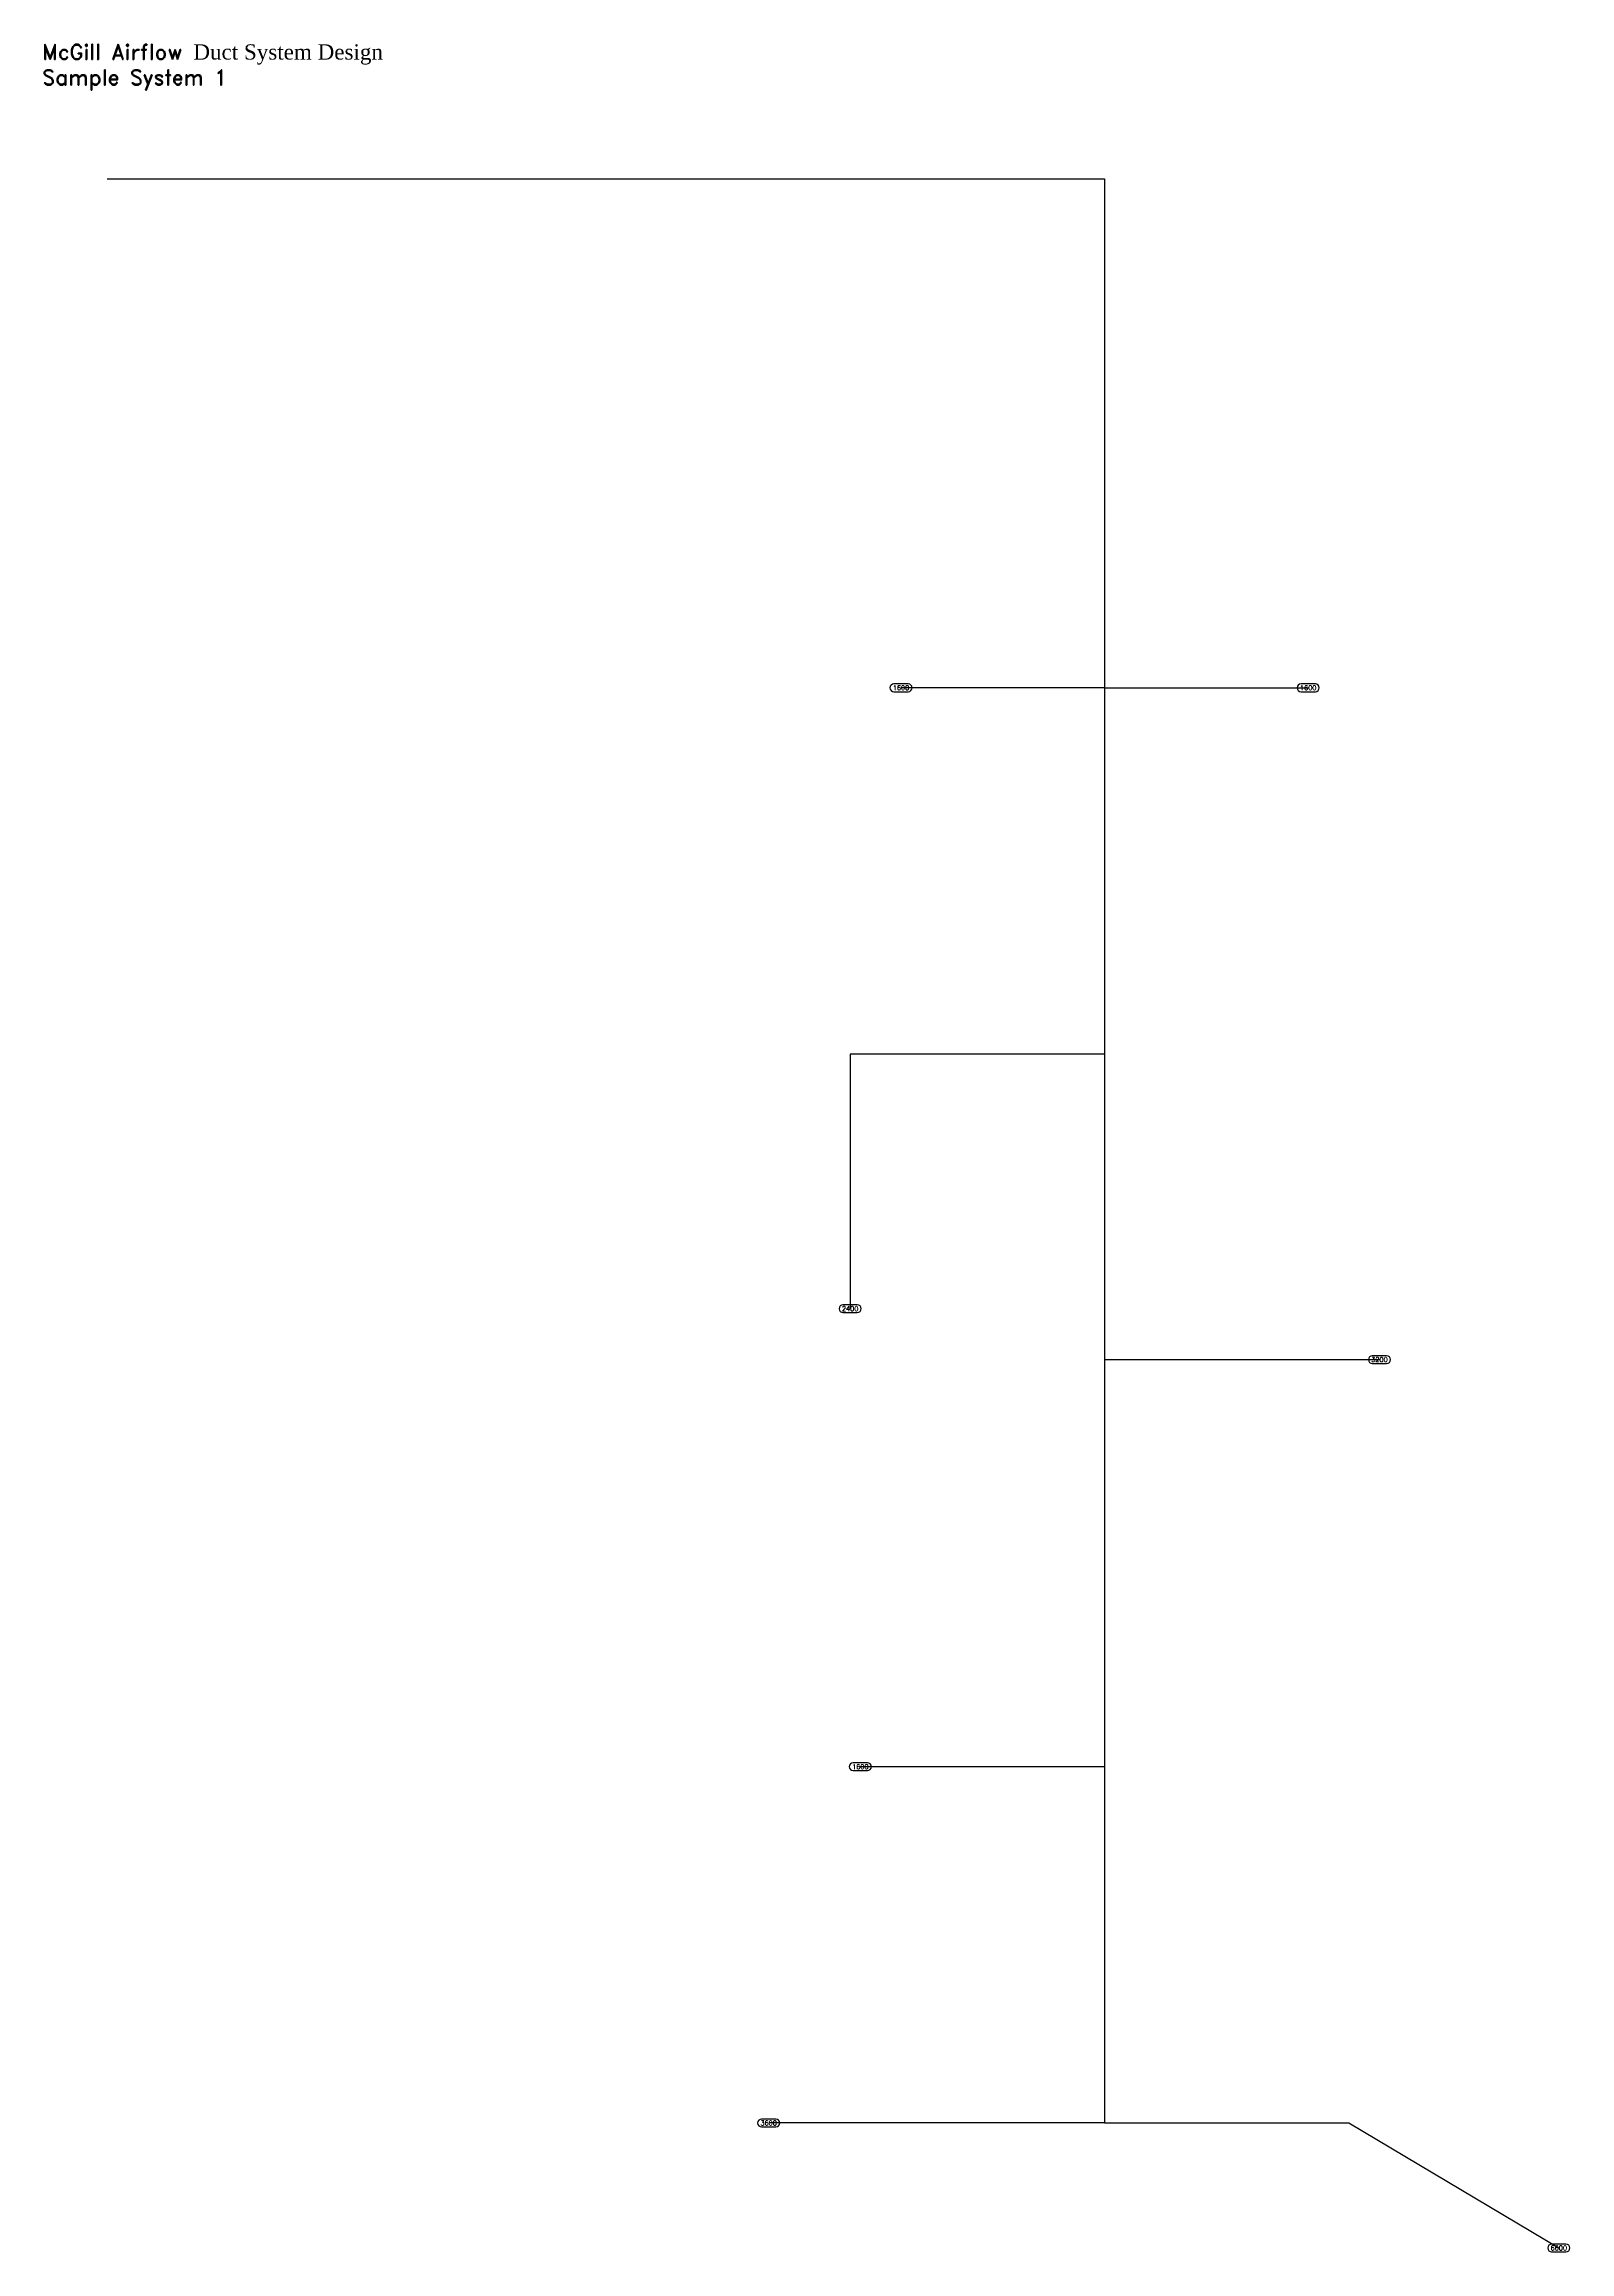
# Model space of a CAD drawing. Header units: inches. Extents: x 8137 to 8682, y -59634 to -59459.
# Drawn here: x 8360.8 to 8408.8, y -59530.8 to -59461.4 of the extents above; entities that cross this region are included whole.
import ezdxf
from ezdxf.enums import TextEntityAlignment as Align

# ---------------------------------------------------------------- set-up
doc = ezdxf.new("R2010")
doc.units = ezdxf.units.IN
doc.header["$MEASUREMENT"] = 0
doc.layers.add('DUCT', color=7, linetype='Continuous')
doc.layers.add('Flow Rate', color=3, linetype='Continuous')
doc.styles.add('RomanD', font='romand.shx')

# ---------------------------------------------------------------- blocks, each defined once
blk = doc.blocks.new('Diffuser')
at = {"layer": 'Flow Rate'}
blk.add_lwpolyline([(1.4973, -0.8156, 1), (1.4973, 0.8156), (-1.4973, 0.8156, 1), (-1.4973, -0.8156)], format="xyb", close=True, dxfattribs=at)
at = {"layer": 'Flow Rate', "color": 2, "style": 'RomanD'}
blk.add_attdef('Flow Rate', text='', height=1, dxfattribs=at).set_placement((0, 0), align=Align.MIDDLE_CENTER)

msp = doc.modelspace()

# ---------------------------------------------------------------- linework, layer by layer
at = {"layer": 'DUCT'}
for p, q in [((8362.787, -59465.595), (8394.147, -59465.595)), ((8394.147, -59465.595), (8394.147, -59481.595)), ((8394.147, -59481.595), (8387.747, -59481.595)), ((8394.147, -59481.595), (8400.547, -59481.595)), ((8394.147, -59481.595), (8394.147, -59493.115)), ((8394.147, -59493.115), (8386.147, -59493.115)), ((8386.147, -59493.115), (8386.147, -59501.115)), ((8394.147, -59493.115), (8394.147, -59502.715)), ((8394.147, -59502.715), (8402.787, -59502.715)), ((8394.147, -59502.715), (8394.147, -59515.515)), ((8394.147, -59515.515), (8386.467, -59515.515)), ((8394.147, -59515.515), (8394.147, -59526.715)), ((8394.147, -59526.715), (8383.587, -59526.715)), ((8394.147, -59526.715), (8401.827, -59526.715)), ((8401.827, -59526.715), (8408.425, -59530.645))]:
    msp.add_line(p, q, dxfattribs=at)

# ---------------------------------------------------------------- block references
at = {"layer": 'Flow Rate', "xscale": 0.15, "yscale": 0.15, "zscale": 0.15}
for p, values in [((8387.747, -59481.595), {'Flow Rate': '1600'}), ((8400.547, -59481.595), {'Flow Rate': '1600'}), ((8386.147, -59501.115), {'Flow Rate': '2400'}), ((8402.787, -59502.715), {'Flow Rate': '3200'}), ((8386.467, -59515.515), {'Flow Rate': '1600'}), ((8383.587, -59526.715), {'Flow Rate': '3600'}), ((8408.425, -59530.645), {'Flow Rate': '6600'})]:
    msp.add_blockref('Diffuser', p, dxfattribs=at).add_auto_attribs(values)

# ---------------------------------------------------------------- texts
at = {"insert": (8360.748, -59461.364), "char_height": 0.48, "width": 14.51093, "attachment_point": 1, "style": 'RomanD'}
msp.add_mtext('McGill Airflow {\\fTimesNewRoman|b0|i0|c0|p16;Duct System Design}\\PSample System 1', dxfattribs=at)

doc.saveas('drawing.dxf')
